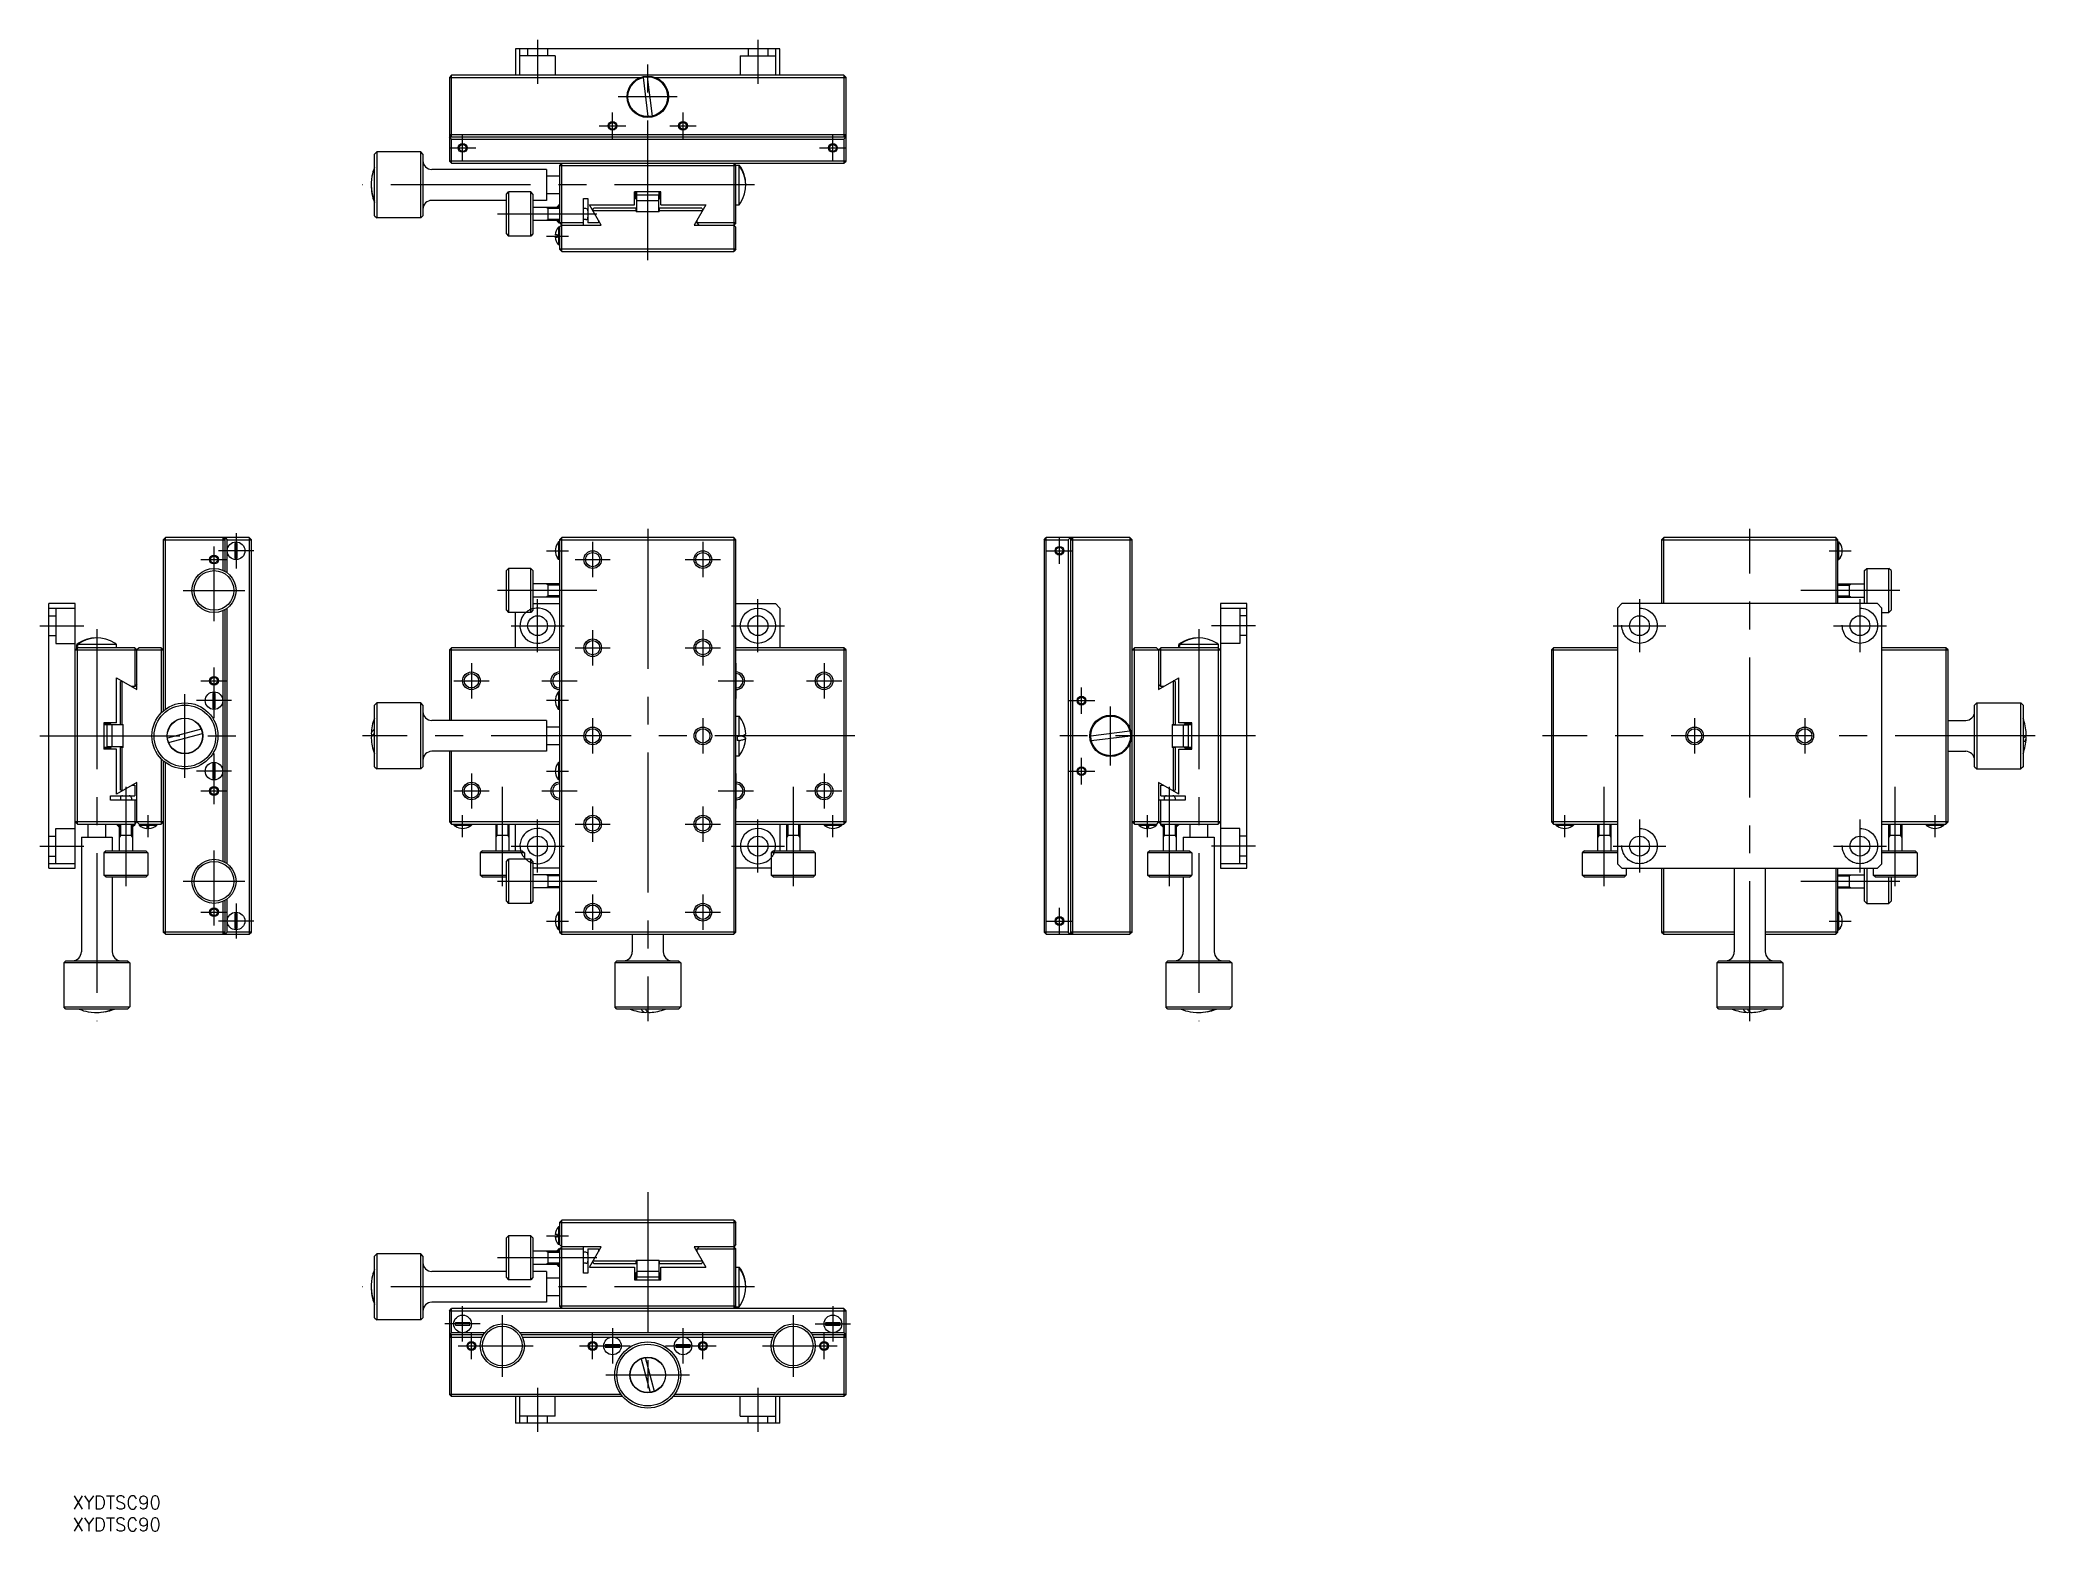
# Model space of a CAD drawing. Extents: x -138 to 315, y -25 to 314.
import ezdxf

# ---------------------------------------------------------------- set-up
doc = ezdxf.new("R2010")
doc.units = 0
doc.linetypes.add('CENTER', pattern=[50.8, 31.75, -6.35, 6.35, -6.35])
doc.linetypes.add('DASHED', pattern=[19.05, 12.7, -6.35])
doc.layers.get('0').update_dxf_attribs({"linetype": 'CONTINUOUS'})
doc.layers.add('CENTER', color=1, linetype='CENTER')
doc.styles.get("Standard").update_dxf_attribs({"font": 'txt.shx', "height": 3, "bigfont": 'bigfont.shx'})

msp = doc.modelspace()

# ---------------------------------------------------------------- texts
at = {"color": 7, "linetype": 'CONTINUOUS'}
for p in [(-130.51, -19.51), (-130.51, -24.51)]:
    msp.add_text('XYDTSC90', height=3, dxfattribs=at).set_placement(p)

# ---------------------------------------------------------------- linework, layer by layer
at = {"color": 7, "linetype": 'CONTINUOUS'}
for p, q in [((30, 311.8), (-30, 311.8)), ((-30, 311.8), (-30, 305.8)), ((-29, 305.8), (-29, 311.8)), ((29, 311.8), (29, 305.8)), ((30, 305.8), (30, 311.8)), ((-44.5, 305.8), (-45, 305.3)), ((-45, 305.3), (-1.65, 305.3)), ((-45, 305.3), (-45, 286.3)), ((44.5, 305.8), (-44.5, 305.8)), ((-44.5, 291.8), (-44.5, 305.8)), ((-1.04, 305.28), (0.05, 296.4)), ((1.04, 296.52), (-0.05, 305.4)), ((1.65, 305.3), (45, 305.3)), ((44.5, 305.8), (45, 305.3)), ((44.5, 305.8), (44.5, 291.8)), ((45, 286.3), (45, 305.3)), ((-45, 292.3), (-44.5, 291.8)), ((45, 292.3), (-45, 292.3)), ((-45, 291.8), (45, 291.8)), ((-44.5, 291.3), (-45, 291.8)), ((-44.5, 291.3), (44.5, 291.3)), ((-44.5, 285.8), (-44.5, 291.3)), ((44.5, 291.8), (45, 292.3)), ((44.5, 291.3), (45, 291.8)), ((44.5, 291.3), (44.5, 285.8)), ((-62, 287.9), (-61.5, 288.4)), ((-62, 273.9), (-62, 287.9)), ((-61.5, 288.4), (-61.5, 273.4)), ((-51.5, 288.4), (-61.5, 288.4)), ((-51.5, 273.4), (-51.5, 288.4)), ((-51, 287.9), (-51.5, 288.4)), ((-51, 287.9), (-51, 273.9)), ((-44.5, 285.8), (-45, 286.3)), ((45, 286.3), (-45, 286.3)), ((-44.5, 285.8), (44.5, 285.8)), ((-19.5, 285.8), (-20, 285.3)), ((-20, 285.3), (20, 285.3)), ((-20, 285.3), (-20, 272.3)), ((-19.5, 265.8), (-19.5, 285.8)), ((19.5, 285.8), (20, 285.3)), ((19.5, 285.8), (19.5, 265.8)), ((19.9, 285.4), (20.75, 285.4)), ((20, 272.3), (20, 285.3)), ((20.25, 285.4), (20.25, 285.28)), ((20.75, 285.28), (20.25, 285.28)), ((20.75, 276.4), (20.75, 285.28)), ((44.5, 285.8), (45, 286.3)), ((-23, 284.4), (-49, 284.4)), ((-23, 284.4), (-23, 277.4)), ((-20, 282.9), (-23, 282.9)), ((-32.06, 277.4), (-49, 277.4)), ((-32.06, 278.8), (-31.56, 279.3)), ((-32.06, 269.8), (-32.06, 278.8)), ((-31.56, 279.3), (-31.56, 269.3)), ((-26.56, 279.3), (-31.56, 279.3)), ((-26.56, 269.3), (-26.56, 279.3)), ((-26.06, 278.8), (-26.56, 279.3)), ((-26.06, 278.8), (-26.06, 269.8)), ((-23, 277.4), (-26.06, 277.4)), ((-20, 278.9), (-23, 278.9)), ((-20.24, 276.3), (-20.24, 275.8)), ((-20, 276.3), (-20.24, 276.3)), ((-14.56, 271.8), (-14.56, 277.8)), ((-14.56, 277.8), (-13.56, 277.8)), ((-13.56, 277.8), (-13.56, 272.3)), ((-13.21, 276.4), (-3, 276.4)), ((-10.56, 271.8), (-13.21, 276.4)), ((-3, 276.4), (-3, 279.3)), ((3, 279.3), (-3, 279.3)), ((-2.75, 277.9), (-3, 277.9)), ((-2.75, 279.3), (-2.75, 277.8)), ((-2.75, 277.8), (-2.55, 277.6)), ((-2.55, 279.3), (-2.55, 277.6)), ((-2.5, 277.6), (-2.55, 277.6)), ((-2.5, 274.9), (-2.5, 278.6)), ((2.5, 278.6), (-2.5, 278.6)), ((-2.5, 277.4), (2.5, 277.4)), ((2.5, 274.9), (2.5, 278.6)), ((2.55, 277.6), (2.5, 277.6)), ((2.55, 279.3), (2.55, 277.6)), ((2.75, 277.8), (2.55, 277.6)), ((2.75, 279.3), (2.75, 277.8)), ((3, 278.9), (2.75, 278.9)), ((3, 276.4), (3, 279.3)), ((3, 276.4), (13.21, 276.4)), ((13.21, 276.4), (10.56, 271.8)), ((20, 276.4), (20.75, 276.4)), ((-62, 273.9), (-61.5, 273.4)), ((-51.5, 273.4), (-61.5, 273.4)), ((-51, 273.9), (-51.5, 273.4)), ((-20, 275.8), (-26.06, 275.8)), ((-20, 272.8), (-26.06, 272.8)), ((-22.56, 272.8), (-22.56, 275.8)), ((-20.24, 272.8), (-20.24, 272.3)), ((-14.56, 272.3), (-20.24, 272.3)), ((-20, 272.3), (-19.5, 271.8)), ((-19.5, 271.8), (-20, 271.3)), ((-19.5, 271.8), (-10.56, 271.8)), ((-14.06, 275.55), (-14.56, 275.55)), ((-14.06, 273.05), (-14.56, 273.05)), ((-11.2, 272.3), (-13.56, 272.3)), ((-12.5, 275.17), (-12.25, 275.6)), ((-12.46, 275.1), (-2.6, 275.1)), ((-2.6, 275.6), (-12.25, 275.6)), ((-11.2, 272.92), (-11.2, 272.3)), ((-2.6, 274.9), (-2.6, 275.6)), ((-2.6, 274.9), (2.6, 274.9)), ((2.6, 275.6), (2.6, 274.9)), ((12.25, 275.6), (2.6, 275.6)), ((2.6, 275.1), (12.46, 275.1)), ((10.56, 271.8), (19.5, 271.8)), ((11.2, 272.3), (11.2, 272.92)), ((20, 272.3), (11.2, 272.3)), ((11.7, 271.8), (11.2, 272.3)), ((12.25, 275.6), (12.5, 275.17)), ((20, 272.3), (19.5, 271.8)), ((20, 271.3), (19.5, 271.8)), ((-32.06, 269.8), (-31.56, 269.3)), ((-26.56, 269.3), (-31.56, 269.3)), ((-26.06, 269.8), (-26.56, 269.3)), ((-20.5, 269.55), (-20.99, 269.55)), ((-20.99, 269.05), (-20.5, 269.05)), ((-20.5, 269.05), (-20.5, 269.55)), ((-20.24, 271.3), (-20.24, 267.3)), ((-20, 271.3), (-20.24, 271.3)), ((-20, 267.3), (-20.24, 267.3)), ((-20, 271.3), (-20, 266.3)), ((20, 266.3), (20, 271.3)), ((20, 266.3), (-20, 266.3)), ((-19.5, 265.8), (-20, 266.3)), ((-19.5, 265.8), (19.5, 265.8)), ((20, 266.3), (19.5, 265.8)), ((-109.9, 200.4), (-109.4, 200.9)), ((-109.9, 200.4), (-109.9, 161.58)), ((-109.9, 200.4), (-95.9, 200.4)), ((-109.4, 161.97), (-109.4, 200.9)), ((-90.4, 200.9), (-109.4, 200.9)), ((-95.9, 200.4), (-96.4, 200.9)), ((-96.4, 200.9), (-96.4, 193.48)), ((-95.9, 193.23), (-95.9, 200.9)), ((-95.9, 200.9), (-95.4, 200.4)), ((-95.4, 200.4), (-89.9, 200.4)), ((-95.4, 192.9), (-95.4, 200.4)), ((-93.65, 199.54), (-93.65, 196.26)), ((-93.15, 196.26), (-93.15, 199.54)), ((-90.4, 200.9), (-89.9, 200.4)), ((-90.4, 200.9), (-90.4, 110.9)), ((-89.9, 111.4), (-89.9, 200.4)), ((-20.5, 199.54), (-20.5, 199.56)), ((-20.24, 199.9), (-20.24, 195.9)), ((-20, 199.9), (-20.24, 199.9)), ((-19.5, 200.9), (-20, 200.4)), ((-20, 200.4), (20, 200.4)), ((-20, 200.4), (-20, 111.4)), ((19.5, 200.9), (-19.5, 200.9)), ((-19.5, 110.9), (-19.5, 200.9)), ((20, 200.4), (19.5, 200.9)), ((19.5, 200.9), (19.5, 110.9)), ((20, 111.4), (20, 200.4)), ((89.9, 200.4), (90.4, 200.9)), ((89.9, 200.4), (89.9, 111.4)), ((89.9, 200.4), (95.4, 200.4)), ((109.4, 200.9), (90.4, 200.9)), ((90.4, 110.9), (90.4, 200.9)), ((95.4, 200.4), (95.9, 200.9)), ((95.4, 200.4), (95.4, 111.4)), ((96.4, 200.9), (95.9, 200.4)), ((95.9, 200.9), (95.9, 110.9)), ((95.9, 200.4), (109.9, 200.4)), ((96.4, 110.9), (96.4, 200.9)), ((109.9, 200.4), (109.4, 200.9)), ((109.4, 200.9), (109.4, 157.55)), ((109.9, 111.4), (109.9, 200.4)), ((230.5, 200.9), (230, 200.4)), ((230, 200.4), (230, 185.9)), ((230, 200.4), (270, 200.4)), ((230.5, 185.9), (230.5, 200.9)), ((269.5, 200.9), (230.5, 200.9)), ((269.5, 200.9), (269.5, 185.9)), ((270, 200.4), (269.5, 200.9)), ((270, 185.9), (270, 200.4)), ((270, 199.9), (270.24, 199.9)), ((270.24, 195.9), (270.24, 199.9)), ((270.5, 199.56), (270.5, 199.54)), ((-20.5, 196.24), (-20.5, 196.26)), ((-20, 195.9), (-20.24, 195.9)), ((270, 195.9), (270.24, 195.9)), ((270.5, 196.26), (270.5, 196.24)), ((-32.06, 193.4), (-31.56, 193.9)), ((-32.06, 184.4), (-32.06, 193.4)), ((-31.56, 193.9), (-31.56, 183.9)), ((-26.56, 193.9), (-31.56, 193.9)), ((-26.56, 183.9), (-26.56, 193.9)), ((-26.06, 193.4), (-26.56, 193.9)), ((-26.06, 193.4), (-26.06, 184.4)), ((-20, 190.4), (-26.06, 190.4)), ((-22.56, 187.4), (-22.56, 190.4)), ((270, 190.4), (276.06, 190.4)), ((272.56, 190.4), (272.56, 187.4)), ((276.06, 193.4), (276.56, 193.9)), ((276.06, 185.9), (276.06, 193.4)), ((276.56, 193.9), (276.56, 185.9)), ((276.56, 193.9), (281.56, 193.9)), ((281.56, 183.9), (281.56, 193.9)), ((282.06, 193.4), (281.56, 193.9)), ((282.06, 193.4), (282.06, 184.4)), ((-129.9, 185.9), (-135.9, 185.9)), ((-135.9, 125.9), (-135.9, 185.9)), ((-129.9, 125.9), (-129.9, 185.9)), ((-20, 187.4), (-26.06, 187.4)), ((-26.06, 185.9), (-20, 185.9)), ((20, 185.9), (29, 185.9)), ((29, 185.9), (30, 184.9)), ((135.9, 185.9), (129.9, 185.9)), ((129.9, 185.9), (129.9, 125.9)), ((135.9, 125.9), (135.9, 185.9)), ((220, 184.9), (221, 185.9)), ((279, 185.9), (221, 185.9)), ((270, 187.4), (276.06, 187.4)), ((279, 185.9), (280, 184.9)), ((-135.9, 184.9), (-129.9, 184.9)), ((-96.4, 184.32), (-96.4, 127.48)), ((-95.9, 127.23), (-95.9, 184.57)), ((-95.4, 126.9), (-95.4, 184.9)), ((-32.06, 184.4), (-31.56, 183.9)), ((-26.56, 183.9), (-31.56, 183.9)), ((-30, 175.9), (-30, 183.9)), ((-26.06, 184.4), (-26.56, 183.9)), ((30, 184.9), (30, 175.9)), ((129.9, 184.9), (135.9, 184.9)), ((220, 184.9), (220, 126.9)), ((280, 126.9), (280, 184.9)), ((280, 183.9), (281.56, 183.9)), ((282.06, 184.4), (281.56, 183.9)), ((-129.5, 175.8), (-129.5, 176.65)), ((-120.5, 176.65), (-129.38, 176.65)), ((-129.38, 176.65), (-129.38, 176.15)), ((-120.5, 175.9), (-120.5, 176.65)), ((120.5, 175.9), (120.5, 176.65)), ((129.5, 176.65), (120.62, 176.65)), ((120.62, 176.65), (120.62, 176.15)), ((129.5, 175.8), (129.5, 176.65)), ((-129.9, 175.4), (-129.4, 175.9)), ((-129.9, 175.4), (-115.9, 175.4)), ((-129.5, 176.15), (-129.38, 176.15)), ((-129.4, 135.9), (-129.4, 175.9)), ((-116.4, 175.9), (-129.4, 175.9)), ((-116.4, 175.9), (-116.4, 167.1)), ((-116.4, 175.9), (-115.9, 175.4)), ((-115.4, 175.9), (-115.9, 175.4)), ((-115.9, 175.4), (-109.9, 175.4)), ((-115.9, 166.46), (-115.9, 175.4)), ((-110.4, 175.9), (-115.4, 175.9)), ((-110.4, 175.9), (-110.4, 161.1)), ((-109.9, 175.4), (-110.4, 175.9)), ((-44.5, 175.9), (-45, 175.4)), ((-45, 175.4), (-45, 159.4)), ((-45, 175.4), (-20, 175.4)), ((-44.5, 159.4), (-44.5, 175.9)), ((-20, 175.9), (-44.5, 175.9)), ((44.5, 175.9), (20, 175.9)), ((20, 175.4), (45, 175.4)), ((45, 175.4), (44.5, 175.9)), ((44.5, 175.9), (44.5, 135.9)), ((45, 136.4), (45, 175.4)), ((109.9, 175.4), (110.4, 175.9)), ((109.9, 175.4), (129.9, 175.4)), ((110.4, 135.9), (110.4, 175.9)), ((115.4, 175.9), (110.4, 175.9)), ((115.4, 175.9), (115.9, 175.4)), ((115.9, 175.4), (116.4, 175.9)), ((115.9, 175.4), (115.9, 166.46)), ((129.4, 175.9), (116.4, 175.9)), ((116.4, 167.1), (116.4, 175.9)), ((120.5, 176.15), (120.62, 176.15)), ((129.4, 175.9), (129.4, 135.9)), ((129.4, 175.9), (129.9, 175.4)), ((205.5, 175.9), (205, 175.4)), ((205, 175.4), (205, 136.4)), ((205, 175.4), (220, 175.4)), ((205.5, 135.9), (205.5, 175.9)), ((220, 175.9), (205.5, 175.9)), ((294.5, 175.9), (280, 175.9)), ((280, 175.4), (295, 175.4)), ((295, 175.4), (294.5, 175.9)), ((294.5, 175.9), (294.5, 135.9)), ((295, 136.4), (295, 175.4)), ((-120.5, 158.9), (-120.5, 169.11)), ((-120.5, 169.11), (-115.9, 166.46)), ((-119.7, 168.15), (-119.27, 168.4)), ((-119.7, 168.15), (-119.7, 158.5)), ((-119.2, 158.5), (-119.2, 168.36)), ((-115.9, 167.6), (-116.4, 167.1)), ((115.9, 166.46), (120.5, 169.11)), ((115.9, 167.6), (116.4, 167.1)), ((119.2, 168.36), (119.2, 158.5)), ((119.7, 168.15), (119.27, 168.4)), ((119.7, 158.5), (119.7, 168.15)), ((120.5, 158.9), (120.5, 169.11)), ((-116.4, 167.1), (-117.02, 167.1)), ((-98.65, 165.54), (-98.65, 162.26)), ((-98.15, 162.26), (-98.15, 165.54)), ((-62, 162.9), (-61.5, 163.4)), ((-61.5, 163.4), (-61.5, 148.4)), ((-51.5, 163.4), (-61.5, 163.4)), ((-51.5, 148.4), (-51.5, 163.4)), ((-51, 162.9), (-51.5, 163.4)), ((-20.5, 165.54), (-20.5, 165.56)), ((-20.24, 165.9), (-20.24, 161.9)), ((-20, 165.9), (-20.24, 165.9)), ((117.02, 167.1), (116.4, 167.1)), ((301, 162.9), (301.5, 163.4)), ((301.5, 163.4), (301.5, 148.4)), ((301.5, 163.4), (311.5, 163.4)), ((311.5, 148.4), (311.5, 163.4)), ((312, 162.9), (311.5, 163.4)), ((-123.4, 158.9), (-123.4, 152.9)), ((-120.5, 158.9), (-123.4, 158.9)), ((-123.4, 158.65), (-121.9, 158.65)), ((-123.4, 158.45), (-121.7, 158.45)), ((-123, 158.9), (-123, 158.65)), ((-121.9, 158.65), (-121.7, 158.45)), ((-121.7, 158.45), (-121.7, 158.4)), ((-119.7, 158.5), (-119, 158.5)), ((-119, 153.3), (-119, 158.5)), ((-62, 148.9), (-62, 162.9)), ((-51, 162.9), (-51, 148.9)), ((-23, 159.4), (-49, 159.4)), ((-23, 159.4), (-23, 152.4)), ((-20.5, 162.24), (-20.5, 162.26)), ((-20, 161.9), (-20.24, 161.9)), ((20, 160.4), (20.75, 160.4)), ((20.75, 155.85), (20.75, 160.4)), ((119, 158.5), (119.7, 158.5)), ((119, 158.5), (119, 153.3)), ((123.4, 158.9), (120.5, 158.9)), ((121.9, 158.65), (121.7, 158.45)), ((121.7, 158.45), (123.4, 158.45)), ((121.7, 158.45), (121.7, 158.4)), ((121.9, 158.65), (123.4, 158.65)), ((123, 158.9), (123, 158.65)), ((123.4, 152.9), (123.4, 158.9)), ((295, 159.4), (299, 159.4)), ((301, 148.9), (301, 162.9)), ((312, 162.9), (312, 148.9)), ((-119, 158.4), (-122.7, 158.4)), ((-122.7, 158.4), (-122.7, 153.4)), ((-121.5, 153.4), (-121.5, 158.4)), ((-101.29, 157.4), (-108.96, 155.37)), ((-108.71, 154.4), (-101.04, 156.43)), ((-20, 157.9), (-23, 157.9)), ((-20, 153.9), (-23, 153.9)), ((20.25, 155.85), (20.25, 154.86)), ((20.25, 155.85), (20.75, 155.85)), ((20.75, 154.86), (20.25, 154.86)), ((20.75, 151.4), (20.75, 154.86)), ((109.38, 156.94), (100.5, 155.85)), ((100.62, 154.86), (109.5, 155.95)), ((109.4, 154.25), (109.4, 110.9)), ((119, 158.4), (122.7, 158.4)), ((121.5, 158.4), (121.5, 153.4)), ((122.7, 153.4), (122.7, 158.4)), ((-123.4, 153.35), (-121.7, 153.35)), ((-123.4, 153.15), (-121.9, 153.15)), ((-120.5, 152.9), (-123.4, 152.9)), ((-119, 153.4), (-122.7, 153.4)), ((-122, 153.15), (-122, 152.9)), ((-121.9, 153.15), (-121.7, 153.35)), ((-121.7, 153.4), (-121.7, 153.35)), ((-120.5, 142.69), (-120.5, 152.9)), ((-119, 153.3), (-119.7, 153.3)), ((-119.7, 153.3), (-119.7, 143.65)), ((-119.2, 143.44), (-119.2, 153.3)), ((-110.4, 150.7), (-110.4, 135.9)), ((-109.9, 150.22), (-109.9, 111.4)), ((-109.4, 110.9), (-109.4, 149.83)), ((-98.65, 149.54), (-98.65, 146.26)), ((-98.15, 146.26), (-98.15, 149.54)), ((-23, 152.4), (-49, 152.4)), ((-45, 152.4), (-45, 136.4)), ((-44.5, 135.9), (-44.5, 152.4)), ((-20.5, 149.54), (-20.5, 149.56)), ((-20.24, 149.9), (-20.24, 145.9)), ((-20, 149.9), (-20.24, 149.9)), ((20, 151.4), (20.75, 151.4)), ((119, 153.4), (122.7, 153.4)), ((119.7, 153.3), (119, 153.3)), ((119.2, 153.3), (119.2, 143.44)), ((119.7, 143.65), (119.7, 153.3)), ((120.5, 152.9), (123.4, 152.9)), ((120.5, 142.69), (120.5, 152.9)), ((121.7, 153.4), (121.7, 153.35)), ((121.7, 153.35), (123.4, 153.35)), ((121.9, 153.15), (121.7, 153.35)), ((121.9, 153.15), (123.4, 153.15)), ((122, 153.15), (122, 152.9)), ((295, 152.4), (299, 152.4)), ((-115.9, 145.34), (-120.5, 142.69)), ((-115.9, 136.4), (-115.9, 145.34)), ((-62, 148.9), (-61.5, 148.4)), ((-51.5, 148.4), (-61.5, 148.4)), ((-51, 148.9), (-51.5, 148.4)), ((-20.5, 146.24), (-20.5, 146.26)), ((-20, 145.9), (-20.24, 145.9)), ((115.9, 145.34), (115.9, 136.4)), ((120.5, 142.69), (115.9, 145.34)), ((301, 148.9), (301.5, 148.4)), ((301.5, 148.4), (311.5, 148.4)), ((312, 148.9), (311.5, 148.4)), ((-121.9, 141.34), (-121.9, 142.34)), ((-121.9, 142.34), (-116.4, 142.34)), ((-115.9, 141.34), (-121.9, 141.34)), ((-119.27, 143.4), (-119.7, 143.65)), ((-119.65, 141.84), (-119.65, 141.34)), ((-117.15, 141.84), (-117.15, 141.34)), ((-117.02, 144.7), (-116.4, 144.7)), ((-116.4, 144.7), (-116.4, 142.34)), ((-116.4, 141.34), (-116.4, 135.66)), ((121.9, 141.34), (115.9, 141.34)), ((116.4, 144.7), (117.02, 144.7)), ((116.4, 142.34), (116.4, 144.7)), ((116.4, 142.34), (121.9, 142.34)), ((116.4, 135.66), (116.4, 141.34)), ((117.15, 141.84), (117.15, 141.34)), ((119.7, 143.65), (119.27, 143.4)), ((119.65, 141.84), (119.65, 141.34)), ((121.9, 142.34), (121.9, 141.34)), ((-129.9, 136.4), (-129.4, 135.9)), ((-109.9, 136.4), (-129.9, 136.4)), ((-129.4, 135.9), (-116.4, 135.9)), ((-127, 135.9), (-127, 132.9)), ((-123, 135.9), (-123, 132.9)), ((-120.4, 135.9), (-120.4, 135.66)), ((-119.9, 135.9), (-119.9, 129.84)), ((-116.9, 135.9), (-116.9, 129.84)), ((-116.4, 135.9), (-115.9, 136.4)), ((-115.9, 136.4), (-115.4, 135.9)), ((-115.4, 135.9), (-110.4, 135.9)), ((-115.4, 135.9), (-115.4, 135.66)), ((-111.4, 135.9), (-111.4, 135.66)), ((-110.4, 135.9), (-109.9, 136.4)), ((-45, 136.4), (-44.5, 135.9)), ((-20, 136.4), (-45, 136.4)), ((-44.5, 135.9), (-20, 135.9)), ((-44, 135.9), (-44, 135.66)), ((-40, 135.9), (-40, 135.66)), ((-34.5, 135.9), (-34.5, 129.84)), ((-31.5, 135.9), (-31.5, 129.84)), ((-30, 129.84), (-30, 135.9)), ((45, 136.4), (20, 136.4)), ((20, 135.9), (44.5, 135.9)), ((30, 135.9), (30, 129.84)), ((31.5, 135.9), (31.5, 129.84)), ((34.5, 135.9), (34.5, 129.84)), ((40, 135.9), (40, 135.66)), ((44, 135.9), (44, 135.66)), ((44.5, 135.9), (45, 136.4)), ((129.9, 136.4), (109.9, 136.4)), ((110.4, 135.9), (109.9, 136.4)), ((110.4, 135.9), (115.4, 135.9)), ((111.4, 135.9), (111.4, 135.66)), ((115.9, 136.4), (115.4, 135.9)), ((115.4, 135.9), (115.4, 135.66)), ((116.4, 135.9), (115.9, 136.4)), ((116.4, 135.9), (129.4, 135.9)), ((116.9, 135.9), (116.9, 129.84)), ((119.9, 135.9), (119.9, 129.84)), ((120.4, 135.9), (120.4, 135.66)), ((123, 135.9), (123, 132.9)), ((127, 135.9), (127, 132.9)), ((129.4, 135.9), (129.9, 136.4)), ((205, 136.4), (205.5, 135.9)), ((220, 136.4), (205, 136.4)), ((205.5, 135.9), (220, 135.9)), ((206, 135.9), (206, 135.66)), ((210, 135.9), (210, 135.66)), ((215.5, 135.9), (215.5, 129.84)), ((218.5, 135.9), (218.5, 129.84)), ((295, 136.4), (280, 136.4)), ((280, 135.9), (294.5, 135.9)), ((281.5, 135.9), (281.5, 129.84)), ((284.5, 135.9), (284.5, 129.84)), ((290, 135.9), (290, 135.66)), ((294, 135.9), (294, 135.66)), ((294.5, 135.9), (295, 136.4)), ((-128.5, 132.9), (-121.5, 132.9)), ((-128.5, 132.9), (-128.5, 106.9)), ((-121.5, 132.9), (-121.5, 129.84)), ((-120.4, 135.66), (-119.9, 135.66)), ((-116.9, 133.34), (-119.9, 133.34)), ((-116.9, 135.66), (-116.4, 135.66)), ((-115.4, 135.66), (-111.4, 135.66)), ((-113.65, 135.4), (-113.65, 134.91)), ((-113.15, 135.4), (-113.65, 135.4)), ((-113.15, 134.91), (-113.15, 135.4)), ((-44, 135.66), (-40, 135.66)), ((-43.64, 135.4), (-43.66, 135.4)), ((-40.34, 135.4), (-40.36, 135.4)), ((-31.5, 133.34), (-34.5, 133.34)), ((34.5, 133.34), (31.5, 133.34)), ((40, 135.66), (44, 135.66)), ((40.36, 135.4), (40.34, 135.4)), ((43.66, 135.4), (43.64, 135.4)), ((111.4, 135.66), (115.4, 135.66)), ((113.15, 135.4), (113.15, 134.91)), ((113.65, 135.4), (113.15, 135.4)), ((113.65, 134.91), (113.65, 135.4)), ((116.4, 135.66), (116.9, 135.66)), ((119.9, 133.34), (116.9, 133.34)), ((119.9, 135.66), (120.4, 135.66)), ((121.5, 132.9), (128.5, 132.9)), ((121.5, 132.9), (121.5, 129.84)), ((128.5, 132.9), (128.5, 106.9)), ((206, 135.66), (210, 135.66)), ((206.36, 135.4), (206.34, 135.4)), ((209.66, 135.4), (209.64, 135.4)), ((218.5, 133.34), (215.5, 133.34)), ((284.5, 133.34), (281.5, 133.34)), ((290, 135.66), (294, 135.66)), ((290.36, 135.4), (290.34, 135.4)), ((293.66, 135.4), (293.64, 135.4)), ((-129.9, 126.9), (-135.9, 126.9)), ((-122.9, 129.84), (-123.4, 129.34)), ((-113.4, 129.34), (-123.4, 129.34)), ((-123.4, 129.34), (-123.4, 124.34)), ((-122.9, 129.84), (-113.9, 129.84)), ((-113.9, 129.84), (-113.4, 129.34)), ((-113.4, 129.34), (-113.4, 124.34)), ((-37.5, 129.84), (-38, 129.34)), ((-28, 129.34), (-38, 129.34)), ((-38, 129.34), (-38, 124.34)), ((-37.5, 129.84), (-28.5, 129.84)), ((-32.06, 127.4), (-31.56, 127.9)), ((-32.06, 118.4), (-32.06, 127.4)), ((-31.56, 127.9), (-31.56, 117.9)), ((-26.56, 127.9), (-31.56, 127.9)), ((-28.5, 129.84), (-28, 129.34)), ((-28, 129.34), (-28, 127.9)), ((-26.56, 117.9), (-26.56, 127.9)), ((-26.06, 127.4), (-26.56, 127.9)), ((-26.06, 127.4), (-26.06, 118.4)), ((28.5, 129.84), (28, 129.34)), ((38, 129.34), (28, 129.34)), ((28, 129.34), (28, 124.34)), ((28.5, 129.84), (37.5, 129.84)), ((37.5, 129.84), (38, 129.34)), ((38, 129.34), (38, 124.34)), ((113.9, 129.84), (113.4, 129.34)), ((123.4, 129.34), (113.4, 129.34)), ((113.4, 129.34), (113.4, 124.34)), ((113.9, 129.84), (122.9, 129.84)), ((122.9, 129.84), (123.4, 129.34)), ((123.4, 129.34), (123.4, 124.34)), ((135.9, 126.9), (129.9, 126.9)), ((212.5, 129.84), (212, 129.34)), ((220, 129.34), (212, 129.34)), ((212, 129.34), (212, 124.34)), ((212.5, 129.84), (220, 129.84)), ((221, 125.9), (220, 126.9)), ((280, 126.9), (279, 125.9)), ((280, 129.84), (287.5, 129.84)), ((288, 129.34), (280, 129.34)), ((287.5, 129.84), (288, 129.34)), ((288, 129.34), (288, 124.34)), ((-135.9, 125.9), (-129.9, 125.9)), ((-123.4, 124.34), (-113.4, 124.34)), ((-122.9, 123.84), (-123.4, 124.34)), ((-113.9, 123.84), (-122.9, 123.84)), ((-121.5, 123.84), (-121.5, 106.9)), ((-113.9, 123.84), (-113.4, 124.34)), ((-38, 124.34), (-32.06, 124.34)), ((-37.5, 123.84), (-38, 124.34)), ((-32.06, 123.84), (-37.5, 123.84)), ((-20, 125.9), (-26.06, 125.9)), ((-20, 124.4), (-26.06, 124.4)), ((-22.56, 121.4), (-22.56, 124.4)), ((28, 125.9), (20, 125.9)), ((28, 124.34), (38, 124.34)), ((28.5, 123.84), (28, 124.34)), ((37.5, 123.84), (28.5, 123.84)), ((37.5, 123.84), (38, 124.34)), ((113.4, 124.34), (123.4, 124.34)), ((113.9, 123.84), (113.4, 124.34)), ((122.9, 123.84), (113.9, 123.84)), ((121.5, 123.84), (121.5, 106.9)), ((122.9, 123.84), (123.4, 124.34)), ((129.9, 125.9), (135.9, 125.9)), ((212, 124.34), (222, 124.34)), ((212.5, 123.84), (212, 124.34)), ((221.5, 123.84), (212.5, 123.84)), ((221, 125.9), (279, 125.9)), ((221.5, 123.84), (222, 124.34)), ((222, 125.9), (222, 124.34)), ((230, 125.9), (230, 111.4)), ((230.5, 110.9), (230.5, 125.9)), ((246.5, 125.9), (246.5, 106.9)), ((253.5, 125.9), (253.5, 106.9)), ((269.5, 125.9), (269.5, 110.9)), ((270, 111.4), (270, 125.9)), ((270, 124.4), (276.06, 124.4)), ((272.56, 124.4), (272.56, 121.4)), ((276.06, 118.4), (276.06, 125.9)), ((276.56, 125.9), (276.56, 117.9)), ((278, 125.9), (278, 124.34)), ((278, 124.34), (288, 124.34)), ((278.5, 123.84), (278, 124.34)), ((287.5, 123.84), (278.5, 123.84)), ((281.56, 117.9), (281.56, 123.84)), ((282.06, 123.84), (282.06, 118.4)), ((287.5, 123.84), (288, 124.34)), ((-96.4, 118.32), (-96.4, 110.9)), ((-95.9, 110.9), (-95.9, 118.57)), ((-95.4, 111.4), (-95.4, 118.9)), ((-32.06, 118.4), (-31.56, 117.9)), ((-26.56, 117.9), (-31.56, 117.9)), ((-26.06, 118.4), (-26.56, 117.9)), ((-20, 121.4), (-26.06, 121.4)), ((270, 121.4), (276.06, 121.4)), ((276.06, 118.4), (276.56, 117.9)), ((276.56, 117.9), (281.56, 117.9)), ((282.06, 118.4), (281.56, 117.9)), ((-93.65, 115.54), (-93.65, 112.26)), ((-93.15, 112.26), (-93.15, 115.54)), ((-20.5, 115.54), (-20.5, 115.56)), ((-20.24, 115.9), (-20.24, 111.9)), ((-20, 115.9), (-20.24, 115.9)), ((270, 115.9), (270.24, 115.9)), ((270.24, 111.9), (270.24, 115.9)), ((270.5, 115.56), (270.5, 115.54)), ((-109.4, 110.9), (-109.9, 111.4)), ((-95.9, 111.4), (-109.9, 111.4)), ((-109.4, 110.9), (-90.4, 110.9)), ((-96.4, 110.9), (-95.9, 111.4)), ((-95.9, 110.9), (-95.4, 111.4)), ((-89.9, 111.4), (-95.4, 111.4)), ((-90.4, 110.9), (-89.9, 111.4)), ((-20.5, 112.24), (-20.5, 112.26)), ((-20, 111.9), (-20.24, 111.9)), ((20, 111.4), (-20, 111.4)), ((-20, 111.4), (-19.5, 110.9)), ((-19.5, 110.9), (19.5, 110.9)), ((-3.5, 110.9), (-3.5, 106.9)), ((3.5, 110.9), (3.5, 106.9)), ((19.5, 110.9), (20, 111.4)), ((89.9, 111.4), (90.4, 110.9)), ((95.4, 111.4), (89.9, 111.4)), ((90.4, 110.9), (109.4, 110.9)), ((95.4, 111.4), (95.9, 110.9)), ((109.9, 111.4), (95.9, 111.4)), ((95.9, 111.4), (96.4, 110.9)), ((109.9, 111.4), (109.4, 110.9)), ((246.5, 111.4), (230, 111.4)), ((230, 111.4), (230.5, 110.9)), ((230.5, 110.9), (246.5, 110.9)), ((270, 111.4), (253.5, 111.4)), ((253.5, 110.9), (269.5, 110.9)), ((269.5, 110.9), (270, 111.4)), ((270, 111.9), (270.24, 111.9)), ((270.5, 112.26), (270.5, 112.24)), ((-132, 104.9), (-132.5, 104.4)), ((-117.5, 104.4), (-132.5, 104.4)), ((-132.5, 104.4), (-132.5, 94.4)), ((-132, 104.9), (-118, 104.9)), ((-118, 104.9), (-117.5, 104.4)), ((-117.5, 104.4), (-117.5, 94.4)), ((-7, 104.9), (-7.5, 104.4)), ((7.5, 104.4), (-7.5, 104.4)), ((-7.5, 104.4), (-7.5, 94.4)), ((-7, 104.9), (7, 104.9)), ((7, 104.9), (7.5, 104.4)), ((7.5, 104.4), (7.5, 94.4)), ((118, 104.9), (117.5, 104.4)), ((132.5, 104.4), (117.5, 104.4)), ((117.5, 104.4), (117.5, 94.4)), ((118, 104.9), (132, 104.9)), ((132, 104.9), (132.5, 104.4)), ((132.5, 104.4), (132.5, 94.4)), ((243, 104.9), (242.5, 104.4)), ((257.5, 104.4), (242.5, 104.4)), ((242.5, 104.4), (242.5, 94.4)), ((243, 104.9), (257, 104.9)), ((257, 104.9), (257.5, 104.4)), ((257.5, 104.4), (257.5, 94.4)), ((-132.5, 94.4), (-117.5, 94.4)), ((-132, 93.9), (-132.5, 94.4)), ((-118, 93.9), (-132, 93.9)), ((-118, 93.9), (-117.5, 94.4)), ((-7.5, 94.4), (7.5, 94.4)), ((-7, 93.9), (-7.5, 94.4)), ((7, 93.9), (-7, 93.9)), ((7, 93.9), (7.5, 94.4)), ((117.5, 94.4), (132.5, 94.4)), ((118, 93.9), (117.5, 94.4)), ((132, 93.9), (118, 93.9)), ((132, 93.9), (132.5, 94.4)), ((242.5, 94.4), (257.5, 94.4)), ((243, 93.9), (242.5, 94.4)), ((257, 93.9), (243, 93.9)), ((257, 93.9), (257.5, 94.4)), ((-20, 45.5), (-19.5, 46)), ((-20, 45.5), (20, 45.5)), ((-20, 45.5), (-20, 40.5)), ((-19.5, 26), (-19.5, 46)), ((19.5, 46), (-19.5, 46)), ((19.5, 46), (20, 45.5)), ((19.5, 46), (19.5, 40)), ((20, 40.5), (20, 45.5)), ((-32.06, 42), (-31.56, 42.5)), ((-32.06, 33), (-32.06, 42)), ((-31.56, 42.5), (-31.56, 32.5)), ((-26.56, 42.5), (-31.56, 42.5)), ((-26.56, 32.5), (-26.56, 42.5)), ((-26.06, 42), (-26.56, 42.5)), ((-26.06, 42), (-26.06, 33)), ((-20.5, 42.75), (-20.99, 42.75)), ((-20.99, 42.25), (-20.5, 42.25)), ((-20.5, 42.25), (-20.5, 42.75)), ((-20.24, 44.5), (-20.24, 40.5)), ((-20, 44.5), (-20.24, 44.5)), ((-62, 37.9), (-61.5, 38.4)), ((-62, 23.9), (-62, 37.9)), ((-61.5, 38.4), (-61.5, 23.4)), ((-51.5, 38.4), (-61.5, 38.4)), ((-51.5, 23.4), (-51.5, 38.4)), ((-51, 37.9), (-51.5, 38.4)), ((-51, 37.9), (-51, 23.9)), ((-20, 39), (-26.06, 39)), ((-22.56, 36), (-22.56, 39)), ((-20, 40.5), (-20.24, 40.5)), ((-20.24, 39.5), (-14.56, 39.5)), ((-20.24, 39.5), (-20.24, 39)), ((-19.5, 40), (-20, 40.5)), ((-20, 39.5), (-19.5, 40)), ((-20, 39.5), (-20, 26.5)), ((-10.56, 40), (-19.5, 40)), ((-14.56, 34), (-14.56, 40)), ((-14.06, 38.75), (-14.56, 38.75)), ((-14.06, 36.25), (-14.56, 36.25)), ((-13.56, 39.5), (-11.2, 39.5)), ((-13.56, 39.5), (-13.56, 34)), ((-13.21, 35.4), (-10.56, 40)), ((-12.25, 36.2), (-12.5, 36.63)), ((-2.6, 36.7), (-12.46, 36.7)), ((-11.2, 39.5), (-11.2, 38.88)), ((-2.6, 36.2), (-2.6, 36.9)), ((2.6, 36.9), (-2.6, 36.9)), ((-2.5, 36.9), (-2.5, 33.2)), ((2.5, 36.9), (2.5, 33.2)), ((2.6, 36.9), (2.6, 36.2)), ((12.46, 36.7), (2.6, 36.7)), ((10.56, 40), (13.21, 35.4)), ((19.5, 40), (10.56, 40)), ((11.7, 40), (11.2, 39.5)), ((11.2, 39.5), (20, 39.5)), ((11.2, 38.88), (11.2, 39.5)), ((12.25, 36.2), (12.5, 36.63)), ((20, 40.5), (19.5, 40)), ((19.5, 40), (19.5, 26)), ((19.5, 40), (20, 39.5)), ((20, 26.5), (20, 39.5)), ((-32.06, 34.4), (-49, 34.4)), ((-32.06, 33), (-31.56, 32.5)), ((-26.56, 32.5), (-31.56, 32.5)), ((-26.06, 33), (-26.56, 32.5)), ((-20, 36), (-26.06, 36)), ((-23, 34.4), (-26.06, 34.4)), ((-23, 34.4), (-23, 27.4)), ((-20, 32.9), (-23, 32.9)), ((-20.24, 36), (-20.24, 35.5)), ((-20, 35.5), (-20.24, 35.5)), ((-13.56, 34), (-14.56, 34)), ((-13.21, 35.4), (-3, 35.4)), ((-12.25, 36.2), (-2.6, 36.2)), ((-3, 35.4), (-3, 32.5)), ((-2.75, 33.9), (-3, 33.9)), ((-3, 32.5), (3, 32.5)), ((-2.75, 34), (-2.55, 34.2)), ((-2.75, 34), (-2.75, 32.5)), ((-2.55, 34.2), (-2.55, 32.5)), ((-2.5, 34.2), (-2.55, 34.2)), ((2.5, 34.4), (-2.5, 34.4)), ((-2.5, 33.2), (2.5, 33.2)), ((2.55, 34.2), (2.5, 34.2)), ((2.55, 34.2), (2.55, 32.5)), ((2.75, 34), (2.55, 34.2)), ((2.6, 36.2), (12.25, 36.2)), ((2.75, 34), (2.75, 32.5)), ((3, 32.9), (2.75, 32.9)), ((3, 32.5), (3, 35.4)), ((3, 35.4), (13.21, 35.4)), ((20, 35.4), (20.75, 35.4)), ((20.25, 35.4), (20.25, 35.28)), ((20.75, 35.28), (20.25, 35.28)), ((20.75, 26.4), (20.75, 35.28)), ((-23, 27.4), (-49, 27.4)), ((-20, 28.9), (-23, 28.9)), ((-62, 23.9), (-61.5, 23.4)), ((-51.5, 23.4), (-61.5, 23.4)), ((-51, 23.9), (-51.5, 23.4)), ((-45, 25.5), (-44.5, 26)), ((-45, 25.5), (-45, 6.5)), ((-45, 25.5), (45, 25.5)), ((44.5, 26), (-44.5, 26)), ((-44.5, 20.5), (-44.5, 26)), ((-40.36, 22.75), (-43.64, 22.75)), ((20, 26.5), (-20, 26.5)), ((-19.5, 26), (-20, 26.5)), ((20, 26.5), (19.5, 26)), ((19.9, 26.4), (20.75, 26.4)), ((43.64, 22.75), (40.36, 22.75)), ((45, 25.5), (44.5, 26)), ((44.5, 26), (44.5, 20.5)), ((45, 6.5), (45, 25.5)), ((-45, 20), (-44.5, 20.5)), ((-44.5, 20), (-45, 19.5)), ((-37.33, 20), (-45, 20)), ((-45, 19.5), (-37.58, 19.5)), ((-37, 20.5), (-44.5, 20.5)), ((-44.5, 6), (-44.5, 20)), ((-43.64, 22.25), (-40.36, 22.25)), ((29, 20.5), (-29, 20.5)), ((28.67, 20), (-28.67, 20)), ((-28.42, 19.5), (28.42, 19.5)), ((44.5, 20.5), (37, 20.5)), ((45, 20), (37.33, 20)), ((37.58, 19.5), (45, 19.5)), ((40.36, 22.25), (43.64, 22.25)), ((45, 20), (44.5, 20.5)), ((44.5, 20), (44.5, 6)), ((45, 19.5), (44.5, 20)), ((-6.36, 17.75), (-9.64, 17.75)), ((-9.64, 17.25), (-6.36, 17.25)), ((-1.5, 14.61), (0.53, 6.94)), ((1.5, 7.19), (-0.53, 14.86)), ((9.64, 17.75), (6.36, 17.75)), ((6.36, 17.25), (9.64, 17.25)), ((-6.07, 6.5), (-45, 6.5)), ((-44.5, 6), (-45, 6.5)), ((-5.68, 6), (-44.5, 6)), ((-30, 6), (-30, 0)), ((-29, 0), (-29, 6)), ((44.5, 6), (5.68, 6)), ((45, 6.5), (6.07, 6.5)), ((29, 6), (29, 0)), ((30, 0), (30, 6)), ((45, 6.5), (44.5, 6)), ((30, 0), (-30, 0))]:
    msp.add_line(p, q, dxfattribs=at)
at = {"color": 3, "linetype": 'DASHED'}
for p, q in [((-21, 310.2), (-29, 310.2)), ((-27.25, 311.8), (-27.25, 310.2)), ((-22.75, 311.8), (-22.75, 310.2)), ((-21, 310.2), (-21, 305.8)), ((21, 310.2), (21, 305.8)), ((21, 310.2), (29, 310.2)), ((22.75, 311.8), (22.75, 310.2)), ((27.25, 311.8), (27.25, 310.2)), ((-135.9, 183.15), (-134.3, 183.15)), ((-134.3, 184.9), (-134.3, 176.9)), ((134.3, 184.9), (134.3, 176.9)), ((135.9, 183.15), (134.3, 183.15)), ((-135.9, 178.65), (-134.3, 178.65)), ((-134.3, 176.9), (-129.9, 176.9)), ((134.3, 176.9), (129.9, 176.9)), ((135.9, 178.65), (134.3, 178.65)), ((-135.9, 133.15), (-134.3, 133.15)), ((-134.3, 134.9), (-129.9, 134.9)), ((-134.3, 126.9), (-134.3, 134.9)), ((134.3, 134.9), (129.9, 134.9)), ((134.3, 126.9), (134.3, 134.9)), ((135.9, 133.15), (134.3, 133.15)), ((-135.9, 128.65), (-134.3, 128.65)), ((135.9, 128.65), (134.3, 128.65)), ((-21, 1.6), (-21, 6)), ((21, 1.6), (21, 6)), ((-21, 1.6), (-29, 1.6)), ((-27.25, 0), (-27.25, 1.6)), ((-22.75, 0), (-22.75, 1.6)), ((21, 1.6), (29, 1.6)), ((22.75, 0), (22.75, 1.6)), ((27.25, 0), (27.25, 1.6))]:
    msp.add_line(p, q, dxfattribs=at)
at = {"color": 3, "linetype": 'CONTINUOUS'}
for p, q in [((-22.56, 275.53), (-23.03, 275.8)), ((-22.56, 273.07), (-23.03, 272.8)), ((-20, 275.53), (-22.56, 275.53)), ((-20, 273.07), (-22.56, 273.07)), ((-22.56, 190.13), (-23.03, 190.4)), ((-20, 190.13), (-22.56, 190.13)), ((270, 190.13), (272.56, 190.13)), ((272.56, 190.13), (273.03, 190.4)), ((-22.56, 187.67), (-23.03, 187.4)), ((-20, 187.67), (-22.56, 187.67)), ((270, 187.67), (272.56, 187.67)), ((272.56, 187.67), (273.03, 187.4)), ((-119.63, 135.9), (-119.63, 133.34)), ((-117.17, 135.9), (-117.17, 133.34)), ((-34.23, 135.9), (-34.23, 133.34)), ((-31.77, 135.9), (-31.77, 133.34)), ((31.77, 135.9), (31.77, 133.34)), ((34.23, 135.9), (34.23, 133.34)), ((117.17, 135.9), (117.17, 133.34)), ((119.63, 135.9), (119.63, 133.34)), ((215.77, 135.9), (215.77, 133.34)), ((218.23, 135.9), (218.23, 133.34)), ((281.77, 135.9), (281.77, 133.34)), ((284.23, 135.9), (284.23, 133.34)), ((-119.63, 133.34), (-119.9, 132.87)), ((-117.17, 133.34), (-116.9, 132.87)), ((-34.23, 133.34), (-34.5, 132.87)), ((-31.77, 133.34), (-31.5, 132.87)), ((31.77, 133.34), (31.5, 132.87)), ((34.23, 133.34), (34.5, 132.87)), ((117.17, 133.34), (116.9, 132.87)), ((119.63, 133.34), (119.9, 132.87)), ((215.77, 133.34), (215.5, 132.87)), ((218.23, 133.34), (218.5, 132.87)), ((281.77, 133.34), (281.5, 132.87)), ((284.23, 133.34), (284.5, 132.87)), ((-22.56, 124.13), (-23.03, 124.4)), ((-20, 124.13), (-22.56, 124.13)), ((270, 124.13), (272.56, 124.13)), ((272.56, 124.13), (273.03, 124.4)), ((-22.56, 121.67), (-23.03, 121.4)), ((-20, 121.67), (-22.56, 121.67)), ((270, 121.67), (272.56, 121.67)), ((272.56, 121.67), (273.03, 121.4)), ((-22.56, 38.73), (-23.03, 39)), ((-22.56, 36.27), (-23.03, 36)), ((-20, 38.73), (-22.56, 38.73)), ((-20, 36.27), (-22.56, 36.27))]:
    msp.add_line(p, q, dxfattribs=at)
at = {"color": 7, "linetype": 'CONTINUOUS'}
for centre, radius in [((0, 300.9), 4.7), ((0, 300.9), 4.5), ((-8, 294.3), 0.783), ((8, 294.3), 0.783), ((-42, 289.3), 0.783), ((42, 289.3), 0.783), ((-93.4, 197.9), 2), ((-98.4, 195.9), 0.783), ((-12.5, 195.9), 1.62), ((12.5, 195.9), 1.62), ((93.4, 197.9), 0.783), ((-98.4, 188.9), 5), ((-98.4, 188.9), 4.5), ((-25, 180.9), 2.25), ((25, 180.9), 4), ((25, 180.9), 2.25), ((225, 180.9), 2.25), ((275, 180.9), 2.25), ((-12.5, 175.9), 1.62), ((12.5, 175.9), 1.62), ((-98.4, 168.4), 0.783), ((-40, 168.4), 1.62), ((40, 168.4), 1.62), ((-105, 155.9), 7.5), ((-98.4, 163.9), 2), ((98.4, 163.9), 0.783), ((-105, 155.9), 7), ((-105, 155.9), 4.05), ((-105, 155.9), 4), ((105, 155.9), 4.7), ((105, 155.9), 4.5), ((-12.5, 155.9), 1.62), ((12.5, 155.9), 1.62), ((237.5, 155.9), 1.62), ((262.5, 155.9), 1.62), ((-98.4, 147.9), 2), ((-40, 143.4), 1.62), ((40, 143.4), 1.62), ((98.4, 147.9), 0.783), ((-98.4, 143.4), 0.783), ((-12.5, 135.9), 1.62), ((12.5, 135.9), 1.62), ((-25, 130.9), 2.25), ((25, 130.9), 2.25), ((225, 130.9), 2.25), ((275, 130.9), 2.25), ((-98.4, 122.9), 5), ((-98.4, 122.9), 4.5), ((-98.4, 115.9), 0.783), ((-93.4, 113.9), 2), ((-12.5, 115.9), 1.62), ((12.5, 115.9), 1.62), ((93.4, 113.9), 0.783), ((-42, 22.5), 2), ((42, 22.5), 2), ((-40, 17.5), 0.783), ((-33, 17.5), 5), ((-33, 17.5), 4.5), ((-12.5, 17.5), 0.783), ((-8, 17.5), 2), ((0, 10.9), 7.5), ((8, 17.5), 2), ((12.5, 17.5), 0.783), ((33, 17.5), 5), ((33, 17.5), 4.5), ((40, 17.5), 0.783), ((0, 10.9), 7), ((0, 10.9), 4.05), ((0, 10.9), 4)]:
    msp.add_circle(centre, radius, dxfattribs=at)
at = {"color": 3, "linetype": 'CONTINUOUS'}
for centre, radius in [((-8, 294.3), 1), ((8, 294.3), 1), ((-42, 289.3), 1), ((42, 289.3), 1), ((-98.4, 195.9), 1), ((-12.5, 195.9), 2), ((12.5, 195.9), 2), ((93.4, 197.9), 1), ((-12.5, 175.9), 2), ((12.5, 175.9), 2), ((-98.4, 168.4), 1), ((-40, 168.4), 2), ((40, 168.4), 2), ((98.4, 163.9), 1), ((-12.5, 155.9), 2), ((12.5, 155.9), 2), ((237.5, 155.9), 2), ((262.5, 155.9), 2), ((-40, 143.4), 2), ((40, 143.4), 2), ((98.4, 147.9), 1), ((-98.4, 143.4), 1), ((-12.5, 135.9), 2), ((12.5, 135.9), 2), ((-12.5, 115.9), 2), ((12.5, 115.9), 2), ((-98.4, 115.9), 1), ((93.4, 113.9), 1), ((-40, 17.5), 1), ((-12.5, 17.5), 1), ((12.5, 17.5), 1), ((40, 17.5), 1)]:
    msp.add_circle(centre, radius, dxfattribs=at)
at = {"color": 3, "linetype": 'DASHED'}
for centre in [(225, 180.9), (275, 180.9), (225, 130.9), (275, 130.9)]:
    msp.add_circle(centre, 4, dxfattribs=at)
at = {"color": 7, "linetype": 'CONTINUOUS'}
for centre, radius, start, end in [((-49, 286.4), 2, 180, 270), ((14.84, 280.96), 7.39, 359.5456, 36.9378), ((14.85, 280.84), 7.38, 326.8931, 36.9596), ((-52.41, 281.03), 10.33, 169.8337, 201.8012), ((-52.39, 280.77), 10.34, 179.3065, 201.7851), ((-51.71, 280.9), 11.04, 158.7573, 169.8245), ((-51.71, 280.9), 11.04, 190.1755, 201.2427), ((-49, 275.4), 2, 90, 180), ((-18, 274.3), 3, 138.1897, 150), ((14.75, 280.9), 7.5, 323.1301, 326.9279), ((-18, 274.3), 3, 210, 221.8103), ((-14.06, 275.05), 0.5, 0, 90), ((-14.06, 273.55), 0.5, 270, 0), ((-18, 269.3), 3, 138.1897, 175.2198), ((-18, 269.3), 3, 184.7802, 221.8103), ((-93.4, 197.9), 1.66, 81.3293, 98.6707), ((-18, 197.9), 2.99, 146.7454, 213.2546), ((-18, 197.9), 3, 138.1897, 146.4427), ((268, 197.9), 3, 33.5573, 41.8103), ((268, 197.9), 2.99, 326.7454, 33.2546), ((-93.4, 197.9), 1.66, 261.3293, 278.6707), ((-18, 197.9), 3, 213.5573, 221.8103), ((268, 197.9), 3, 318.1897, 326.4427), ((-25, 180.9), 4, 131.4096, 105.3818), ((-125.06, 170.74), 7.39, 89.5456, 126.9378), ((-124.94, 170.75), 7.38, 56.8931, 126.9596), ((-125, 170.65), 7.5, 53.1301, 56.9279), ((124.94, 170.74), 7.39, 89.5456, 126.9378), ((125.06, 170.75), 7.38, 56.8931, 126.9596), ((125, 170.65), 7.5, 53.1301, 56.9279), ((-20, 168.4), 1.62, 90, 270), ((20, 168.4), 1.62, 270, 90), ((-98.4, 163.9), 1.66, 81.3293, 98.6707), ((-18, 163.9), 2.99, 146.7454, 213.2546), ((-18, 163.9), 3, 138.1897, 146.4427), ((-98.4, 163.9), 1.66, 261.3293, 278.6707), ((-51.71, 155.9), 11.04, 158.7573, 177.3144), ((-49, 161.4), 2, 180, 270), ((-18, 163.9), 3, 213.5573, 221.8103), ((14.75, 155.9), 7.5, 3.8514, 36.8699), ((299, 161.4), 2, 270, 0), ((301.71, 155.9), 11.04, 2.6856, 21.2427), ((-61.92, 156.39), 0.819, 135.5897, 216.4889), ((-61.83, 155.39), 0.907, 137.9837, 180.3975), ((-51.71, 155.9), 11.04, 182.6856, 201.2427), ((-60.77, 155.47), 2.29, 122.5637, 139.3512), ((-60.77, 154.5), 2.29, 122.5637, 139.3512), ((19.4, 164.43), 8.68, 278.939, 284.3558), ((14.75, 155.9), 7.5, 323.1301, 356.1486), ((19.4, 163.43), 8.68, 278.939, 284.3558), ((19.4, 147.37), 8.68, 75.6442, 79.138), ((20.81, 158.94), 3.01, 284.3676, 292.1687), ((20.81, 152.86), 3.01, 67.8313, 75.6324), ((20.81, 157.94), 3.01, 284.3676, 292.1687), ((21.56, 157.07), 1, 292.2005, 303.9091), ((21.56, 154.73), 1, 56.0909, 67.7995), ((21.56, 156.08), 1, 292.2005, 303.9091), ((21.92, 156.54), 0.359, 304.1716, 320.5234), ((21.92, 155.26), 0.359, 39.4766, 55.8284), ((21.92, 155.55), 0.359, 304.1716, 320.5234), ((22.09, 156.4), 0.138, 319.1504, 1.6273), ((22.1, 155.4), 0.128, 317.3851, 42.6149), ((310.77, 157.3), 2.29, 302.5637, 319.3512), ((301.71, 155.9), 11.04, 338.7573, 357.3144), ((310.77, 156.33), 2.29, 302.5637, 319.3512), ((311.83, 156.41), 0.907, 317.9837, 0.3975), ((311.92, 155.41), 0.819, 315.5897, 36.4889), ((-98.4, 147.9), 1.66, 81.3293, 98.6707), ((-49, 150.4), 2, 90, 180), ((-18, 147.9), 2.99, 146.7454, 213.2546), ((-18, 147.9), 3, 138.1897, 146.4427), ((299, 150.4), 2, 0, 90), ((-98.4, 147.9), 1.66, 261.3293, 278.6707), ((-20, 143.4), 1.62, 90, 270), ((-18, 147.9), 3, 213.5573, 221.8103), ((20, 143.4), 1.62, 270, 90), ((-119.15, 141.84), 0.5, 90, 180), ((-117.65, 141.84), 0.5, 0, 90), ((117.65, 141.84), 0.5, 90, 180), ((119.15, 141.84), 0.5, 0, 90), ((-118.4, 137.9), 3, 228.1897, 240), ((-118.4, 137.9), 3, 300, 311.8103), ((-113.4, 137.9), 3, 228.1897, 265.2198), ((-113.4, 137.9), 3, 274.7802, 311.8103), ((-42, 137.9), 3, 228.1897, 236.4427), ((-42, 137.9), 2.99, 236.7454, 303.2546), ((-42, 137.9), 3, 303.5573, 311.8103), ((-25, 130.9), 4, 254.6182, 195.3818), ((25, 130.9), 4, 344.6182, 318.5904), ((42, 137.9), 3, 228.1897, 236.4427), ((42, 137.9), 2.99, 236.7454, 303.2546), ((42, 137.9), 3, 303.5573, 311.8103), ((113.4, 137.9), 3, 228.1897, 265.2198), ((113.4, 137.9), 3, 274.7802, 311.8103), ((118.4, 137.9), 3, 228.1897, 240), ((118.4, 137.9), 3, 300, 311.8103), ((208, 137.9), 3, 228.1897, 236.4427), ((208, 137.9), 2.99, 236.7454, 303.2546), ((208, 137.9), 3, 303.5573, 311.8103), ((292, 137.9), 3, 228.1897, 236.4427), ((292, 137.9), 2.99, 236.7454, 303.2546), ((292, 137.9), 3, 303.5573, 311.8103), ((-25, 130.9), 4, 221.4096, 228.5904), ((-93.4, 113.9), 1.66, 81.3293, 98.6707), ((-18, 113.9), 2.99, 146.7454, 213.2546), ((-18, 113.9), 3, 138.1897, 146.4427), ((268, 113.9), 3, 33.5573, 41.8103), ((268, 113.9), 2.99, 326.7454, 33.2546), ((-93.4, 113.9), 1.66, 261.3293, 278.6707), ((-18, 113.9), 3, 213.5573, 221.8103), ((268, 113.9), 3, 318.1897, 326.4427), ((-130.5, 106.9), 2, 270, 0), ((-119.5, 106.9), 2, 180, 270), ((-5.5, 106.9), 2, 270, 0), ((5.5, 106.9), 2, 180, 270), ((119.5, 106.9), 2, 270, 0), ((130.5, 106.9), 2, 180, 270), ((244.5, 106.9), 2, 270, 0), ((255.5, 106.9), 2, 180, 270), ((-125, 104.19), 11.04, 248.7573, 259.8245), ((-125.13, 103.49), 10.33, 259.8337, 291.8012), ((-124.87, 103.51), 10.34, 269.3065, 291.7851), ((-125, 104.19), 11.04, 280.1755, 291.2427), ((0, 104.19), 11.04, 248.7573, 267.3144), ((0.43, 95.13), 2.29, 212.5637, 229.3512), ((-0.49, 93.98), 0.819, 225.5897, 306.4889), ((1.4, 95.13), 2.29, 212.5637, 229.3512), ((0.51, 94.07), 0.907, 227.9837, 270.3975), ((0, 104.19), 11.04, 272.6856, 291.2427), ((125, 104.19), 11.04, 248.7573, 259.8245), ((124.87, 103.49), 10.33, 259.8337, 291.8012), ((125.13, 103.51), 10.34, 269.3065, 291.7851), ((125, 104.19), 11.04, 280.1755, 291.2427), ((250, 104.19), 11.04, 248.7573, 267.3144), ((250.43, 95.13), 2.29, 212.5637, 229.3512), ((249.51, 93.98), 0.819, 225.5897, 306.4889), ((251.4, 95.13), 2.29, 212.5637, 229.3512), ((250.51, 94.07), 0.907, 227.9837, 270.3975), ((250, 104.19), 11.04, 272.6856, 291.2427), ((-18, 42.5), 3, 138.1897, 175.2198), ((-18, 42.5), 3, 184.7802, 221.8103), ((-49, 36.4), 2, 180, 270), ((-18, 37.5), 3, 138.1897, 150), ((-14.06, 38.25), 0.5, 0, 90), ((-14.06, 36.75), 0.5, 270, 0), ((-52.41, 31.03), 10.33, 169.8337, 201.8012), ((-51.71, 30.9), 11.04, 158.7573, 169.8245), ((-18, 37.5), 3, 210, 221.8103), ((14.84, 30.96), 7.39, 359.5456, 36.9378), ((14.85, 30.84), 7.38, 326.8931, 36.9596), ((-52.39, 30.77), 10.34, 179.3065, 201.7851), ((-51.71, 30.9), 11.04, 190.1755, 201.2427), ((-49, 25.4), 2, 90, 180), ((-42, 22.5), 1.66, 171.3293, 188.6707), ((-42, 22.5), 1.66, 351.3293, 8.6707), ((14.75, 30.9), 7.5, 323.1301, 326.9279), ((42, 22.5), 1.66, 171.3293, 188.6707), ((42, 22.5), 1.66, 351.3293, 8.6707), ((-8, 17.5), 1.66, 171.3293, 188.6707), ((-8, 17.5), 1.66, 351.3293, 8.6707), ((8, 17.5), 1.66, 171.3293, 188.6707), ((8, 17.5), 1.66, 351.3293, 8.6707)]:
    msp.add_arc(centre, radius, start, end, dxfattribs=at)
at = {"color": 3, "linetype": 'DASHED'}
for centre, start, end in [((-25, 180.9), 105.3818, 131.4096), ((-25, 130.9), 195.3818, 221.4096), ((-25, 130.9), 228.5904, 254.6182), ((25, 130.9), 318.5904, 344.6182)]:
    msp.add_arc(centre, 4, start, end, dxfattribs=at)
at = {"color": 3, "linetype": 'CONTINUOUS'}
for centre, start, end in [((-20, 168.4), 90, 270), ((20, 168.4), 270, 90), ((-20, 143.4), 90, 270), ((20, 143.4), 270, 90)]:
    msp.add_arc(centre, 2, start, end, dxfattribs=at)
at = {"layer": 'CENTER', "color": 1, "linetype": 'CENTER'}
for p, q in [((-25, 313.8), (-25, 303.8)), ((0, 263.8), (0, 313.8)), ((25, 313.8), (25, 303.8)), ((6.7, 300.9), (-6.7, 300.9)), ((-11, 294.3), (-5, 294.3)), ((-8, 291.3), (-8, 297.3)), ((5, 294.3), (11, 294.3)), ((8, 291.3), (8, 297.3)), ((-42, 286.3), (-42, 292.3)), ((42, 286.3), (42, 292.3)), ((-45, 289.3), (-39, 289.3)), ((39, 289.3), (45, 289.3)), ((24.23, 280.9), (-64.74, 280.9)), ((-11.56, 274.3), (-34.06, 274.3)), ((-22.99, 269.3), (-18.01, 269.3)), ((-93.4, 201.9), (-93.4, 193.9)), ((-12.5, 199.9), (-12.5, 191.9)), ((0, 202.9), (0, 91.16)), ((12.5, 199.9), (12.5, 191.9)), ((93.4, 194.9), (93.4, 200.9)), ((250, 91.16), (250, 202.9)), ((-101.4, 195.9), (-95.4, 195.9)), ((-98.4, 181.9), (-98.4, 198.9)), ((-89.4, 197.9), (-97.4, 197.9)), ((-22.99, 197.9), (-18, 197.9)), ((-16.5, 195.9), (-8.5, 195.9)), ((8.5, 195.9), (16.5, 195.9)), ((90.4, 197.9), (96.4, 197.9)), ((268, 197.9), (272.99, 197.9)), ((-105.4, 188.9), (-91.4, 188.9)), ((-11.56, 188.9), (-34.06, 188.9)), ((-25, 174.9), (-25, 186.9)), ((25, 174.9), (25, 186.9)), ((225, 186.9), (225, 174.9)), ((284.06, 188.9), (261.56, 188.9)), ((275, 186.9), (275, 174.9)), ((-137.9, 180.9), (-127.9, 180.9)), ((-125, 180.13), (-125, 91.16)), ((-31, 180.9), (-19, 180.9)), ((-12.5, 179.9), (-12.5, 171.9)), ((12.5, 179.9), (12.5, 171.9)), ((19, 180.9), (31, 180.9)), ((125, 180.13), (125, 91.16)), ((137.9, 180.9), (127.9, 180.9)), ((219, 180.9), (231, 180.9)), ((269, 180.9), (281, 180.9)), ((-40, 172.4), (-40, 164.4)), ((-20, 172.4), (-20, 164.4)), ((-16.5, 175.9), (-8.5, 175.9)), ((8.5, 175.9), (16.5, 175.9)), ((20, 172.4), (20, 164.4)), ((40, 172.4), (40, 164.4)), ((-101.4, 168.4), (-95.4, 168.4)), ((-98.4, 159.9), (-98.4, 171.4)), ((-44, 168.4), (-36, 168.4)), ((-24, 168.4), (-16, 168.4)), ((16, 168.4), (24, 168.4)), ((36, 168.4), (44, 168.4)), ((-105, 146.4), (-105, 165.4)), ((-94.4, 163.9), (-102.4, 163.9)), ((-18, 163.9), (-22.99, 163.9)), ((95.4, 163.9), (101.4, 163.9)), ((98.4, 160.9), (98.4, 166.9)), ((-12.5, 159.9), (-12.5, 151.9)), ((12.5, 159.9), (12.5, 151.9)), ((105, 149.2), (105, 162.6)), ((237.5, 159.9), (237.5, 151.9)), ((262.5, 159.9), (262.5, 151.9)), ((-137.9, 155.9), (-87.9, 155.9)), ((47, 155.9), (-64.74, 155.9)), ((137.9, 155.9), (87.9, 155.9)), ((314.74, 155.9), (203, 155.9)), ((-98.4, 140.4), (-98.4, 151.9)), ((98.4, 144.9), (98.4, 150.9)), ((-94.4, 147.9), (-102.4, 147.9)), ((-40, 147.4), (-40, 139.4)), ((-22.99, 147.9), (-18, 147.9)), ((-20, 147.4), (-20, 139.4)), ((20, 147.4), (20, 139.4)), ((40, 147.4), (40, 139.4)), ((95.4, 147.9), (101.4, 147.9)), ((-118.4, 144.34), (-118.4, 121.84)), ((-101.4, 143.4), (-95.4, 143.4)), ((-44, 143.4), (-36, 143.4)), ((-33, 144.34), (-33, 121.84)), ((-24, 143.4), (-16, 143.4)), ((16, 143.4), (24, 143.4)), ((33, 144.34), (33, 121.84)), ((36, 143.4), (44, 143.4)), ((118.4, 121.84), (118.4, 144.34)), ((217, 121.84), (217, 144.34)), ((283, 121.84), (283, 144.34)), ((-113.4, 137.9), (-113.4, 132.91)), ((-42, 132.91), (-42, 137.9)), ((-25, 124.9), (-25, 136.9)), ((-16.5, 135.9), (-8.5, 135.9)), ((-12.5, 139.9), (-12.5, 131.9)), ((8.5, 135.9), (16.5, 135.9)), ((12.5, 139.9), (12.5, 131.9)), ((25, 124.9), (25, 136.9)), ((42, 132.91), (42, 137.9)), ((113.4, 132.91), (113.4, 137.9)), ((208, 137.9), (208, 132.91)), ((225, 136.9), (225, 124.9)), ((275, 136.9), (275, 124.9)), ((292, 137.9), (292, 132.91)), ((-137.9, 130.9), (-127.9, 130.9)), ((-98.4, 112.9), (-98.4, 129.9)), ((-31, 130.9), (-19, 130.9)), ((19, 130.9), (31, 130.9)), ((137.9, 130.9), (127.9, 130.9)), ((219, 130.9), (231, 130.9)), ((269, 130.9), (281, 130.9)), ((-91.4, 122.9), (-105.4, 122.9)), ((-11.56, 122.9), (-34.06, 122.9)), ((284.06, 122.9), (261.56, 122.9)), ((-93.4, 117.9), (-93.4, 109.9)), ((-12.5, 119.9), (-12.5, 111.9)), ((12.5, 119.9), (12.5, 111.9)), ((-101.4, 115.9), (-95.4, 115.9)), ((-89.4, 113.9), (-97.4, 113.9)), ((-22.99, 113.9), (-18, 113.9)), ((-16.5, 115.9), (-8.5, 115.9)), ((8.5, 115.9), (16.5, 115.9)), ((90.4, 113.9), (96.4, 113.9)), ((93.4, 110.9), (93.4, 116.9)), ((268, 113.9), (272.99, 113.9)), ((0, 52.35), (0, 2.35)), ((-22.99, 42.5), (-18, 42.5)), ((-11.56, 37.5), (-34.06, 37.5)), ((24.23, 30.9), (-64.74, 30.9)), ((-42, 18.5), (-42, 26.5)), ((-33, 24.5), (-33, 10.5)), ((33, 24.5), (33, 10.5)), ((42, 26.5), (42, 18.5)), ((-38, 22.5), (-46, 22.5)), ((-40, 14.5), (-40, 20.5)), ((-12.5, 14.5), (-12.5, 20.5)), ((-8, 21.5), (-8, 13.5)), ((8, 13.5), (8, 21.5)), ((12.5, 14.5), (12.5, 20.5)), ((38, 22.5), (46, 22.5)), ((40, 14.5), (40, 20.5)), ((-43, 17.5), (-26, 17.5)), ((-15.5, 17.5), (-4, 17.5)), ((4, 17.5), (15.5, 17.5)), ((26, 17.5), (43, 17.5)), ((9.5, 10.9), (-9.5, 10.9)), ((-25, 8), (-25, -2)), ((25, 8), (25, -2))]:
    msp.add_line(p, q, dxfattribs=at)

msp.set_redraw_order([(e.dxf.handle, doc.entitydb.next_handle()) for e in msp.query("TEXT MTEXT ATTDEF DIMENSION ARC_DIMENSION")])  # texts and dimensions are drawn at this point

doc.saveas('drawing.dxf')
